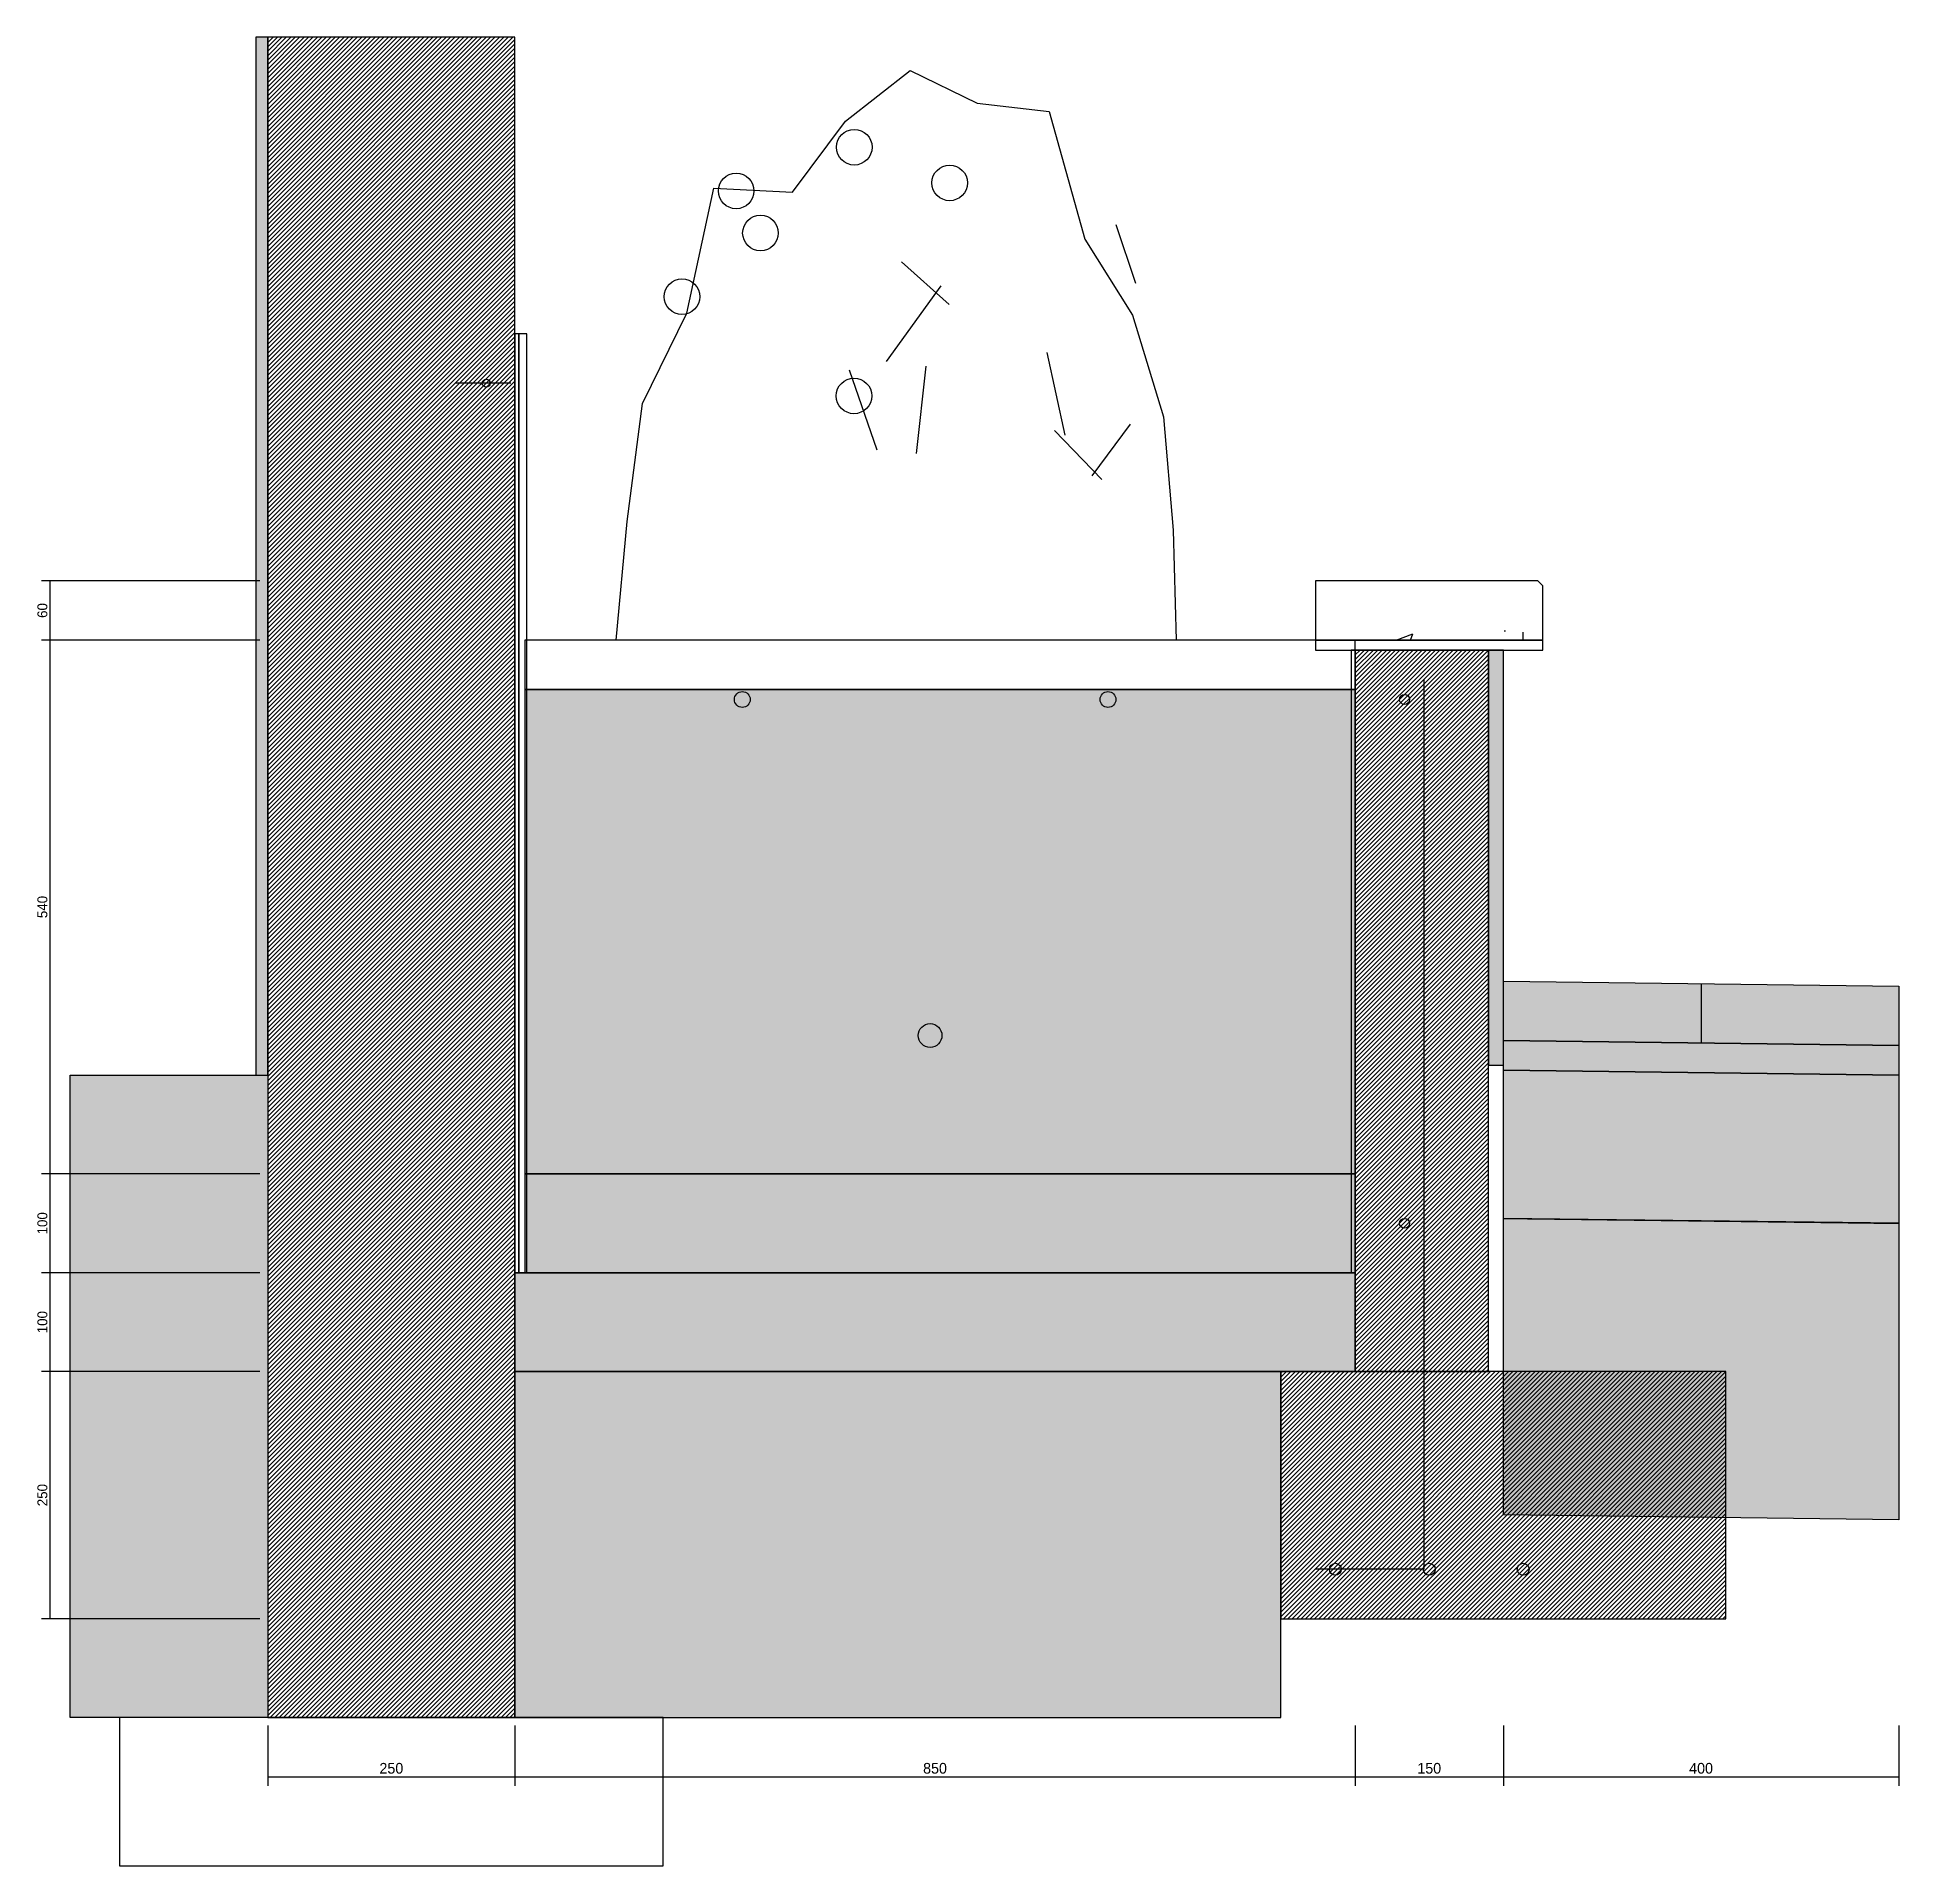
# Model space of a CAD drawing. Header units: millimetres. Extents: x -3750 to 66350, y -83500 to 3000.
# Drawn here: x 59517 to 61400, y -40900 to -39050 of the extents above; entities that cross this region are included whole.
import ezdxf
from ezdxf.enums import TextEntityAlignment as Align

# ---------------------------------------------------------------- set-up
doc = ezdxf.new("R2010")
doc.units = ezdxf.units.MM
doc.linetypes.add('DASHED', pattern=[1.524, 1.27, -0.254])
for name, color, linetype in [('A-DIMS', 3, 'Continuous'), ('A-HATCH', 9, 'Continuous'), ('A-WALL', 7, 'Continuous'), ('L-PLANT', 94, 'Continuous')]:
    doc.layers.add(name, color=color, linetype=linetype)

msp = doc.modelspace()

# ---------------------------------------------------------------- texts
at = {"layer": 'A-DIMS'}
for s, p in [('60', (59530, -39630)), ('540', (59530, -39930)), ('100', (59530, -40250)), ('100', (59530, -40350)), ('250', (59530, -40525))]:
    msp.add_text(s, height=10.08, rotation=90, dxfattribs=at).set_placement(p, align=Align.BOTTOM_CENTER)
for s, p in [('250', (59875, -40810)), ('850', (60425, -40810)), ('150', (60925, -40810)), ('400', (61200, -40810))]:
    msp.add_text(s, height=10.8, dxfattribs=at).set_placement(p, align=Align.BOTTOM_CENTER)

# ---------------------------------------------------------------- hatches: boundary and pattern name
at = {"layer": 'A-HATCH'}
for color, points in [(8, [(59738, -40100), (59750, -40100), (59750, -39050), (59738, -39050)]), (8, [(60985, -40090), (61000, -40090), (61000, -39670), (60985, -39670)]), (8, [(60010, -40200), (60850, -40200), (60850, -39710), (60010, -39710)]), (253, [(61000, -40005), (61400, -40010), (61400, -40070), (61000, -40065)]), (8, [(61000, -40065), (61400, -40070), (61400, -40100), (61000, -40095)]), (8, [(61000, -40095), (61400, -40100), (61400, -40250), (61000, -40245)]), (8, [(60010, -40300), (60850, -40300), (60850, -40200), (60010, -40200)])]:
    msp.add_hatch(color=color, dxfattribs=at).paths.add_polyline_path(points)
h = msp.add_hatch(dxfattribs=at)
h.set_pattern_fill('ANSI31')
h.paths.add_polyline_path([(59750, -40750), (60000, -40750), (60000, -39050), (59750, -39050)])
h = msp.add_hatch(dxfattribs=at)
h.set_pattern_fill('AR-CONC')
h.paths.add_polyline_path([(60810, -39660), (61040, -39660), (61040, -39605), (61035, -39600), (60810, -39600)])
h = msp.add_hatch(dxfattribs=at)
h.set_pattern_fill('ANSI31')
h.paths.add_polyline_path([(60850, -40400), (60985, -40400), (60985, -39670), (60850, -39670)])
h = msp.add_hatch(dxfattribs=at)
h.set_pattern_fill('EARTH')
h.paths.add_polyline_path([(59550, -40100), (59750, -40100), (59750, -40750), (59550, -40750)])
h = msp.add_hatch(dxfattribs=at)
h.set_pattern_fill('EARTH')
h.paths.add_polyline_path([(61000, -40245), (61400, -40250), (61400, -40550), (61000, -40545)])
h = msp.add_hatch(dxfattribs=at)
h.set_pattern_fill('EARTH')
h.paths.add_polyline_path([(60000, -40400), (60850, -40400), (60850, -40300), (60000, -40300)])
h = msp.add_hatch(dxfattribs=at)
h.set_pattern_fill('EARTH')
h.paths.add_polyline_path([(60000, -40750), (60775, -40750), (60775, -40400), (60000, -40400)])
h = msp.add_hatch(dxfattribs=at)
h.set_pattern_fill('ANSI31')
h.paths.add_polyline_path([(60775, -40650), (61225, -40650), (61225, -40400), (60775, -40400)])

# ---------------------------------------------------------------- linework, layer by layer
at = {"layer": 'A-DIMS'}
for p, q in [((59742, -39600), (59521, -39600)), ((59530, -39660), (59530, -39600)), ((59742, -39660), (59521, -39660)), ((59742, -39660), (59521, -39660)), ((59530, -40200), (59530, -39660)), ((59742, -40200), (59521, -40200)), ((59742, -40200), (59521, -40200)), ((59530, -40300), (59530, -40200)), ((59742, -40300), (59521, -40300)), ((59742, -40300), (59521, -40300)), ((59530, -40400), (59530, -40300)), ((59742, -40400), (59521, -40400)), ((59742, -40400), (59521, -40400)), ((59530, -40650), (59530, -40400)), ((59742, -40650), (59521, -40650)), ((59750, -40758), (59750, -40819)), ((60000, -40758), (60000, -40819)), ((60000, -40758), (60000, -40819)), ((60850, -40758), (60850, -40819)), ((60850, -40758), (60850, -40819)), ((61000, -40758), (61000, -40819)), ((61000, -40758), (61000, -40819)), ((61400, -40758), (61400, -40819)), ((59750, -40810), (60000, -40810)), ((60000, -40810), (60850, -40810)), ((60850, -40810), (61000, -40810)), ((61000, -40810), (61400, -40810))]:
    msp.add_line(p, q, dxfattribs=at)
at = {"layer": 'A-WALL'}
for p, q in [((59996, -39400), (59940, -39400)), ((61020, -39660), (61020, -39652)), ((61200, -40007.5), (61200, -40067.5)), ((61200, -40007.5), (61200, -40067.5))]:
    msp.add_line(p, q, dxfattribs=at)
at = {"layer": 'A-WALL', "linetype": 'DASHED'}
msp.add_line((60010, -40200), (60850, -40200), dxfattribs=at)
at = {"layer": 'A-WALL'}
for points in [[(59738, -40100), (59750, -40100), (59750, -39050), (59738, -39050)], [(59750, -40750), (60000, -40750), (60000, -39050), (59750, -39050)], [(60000, -40300), (60004, -40300), (60004, -39350), (60000, -39350)], [(60004, -40300), (60012, -40300), (60012, -39350), (60004, -39350)], [(60810, -39660), (61040, -39660), (61040, -39605), (61035, -39600), (60810, -39600)], [(60010, -39710), (60850, -39710), (60850, -39660), (60010, -39660)], [(60810, -39670), (61040, -39670), (61040, -39660), (60810, -39660)], [(60846, -40300), (60850, -40300), (60850, -39670), (60846, -39670)], [(60850, -40400), (60985, -40400), (60985, -39670), (60850, -39670)], [(60985, -40090), (61000, -40090), (61000, -39670), (60985, -39670)], [(60010, -40200), (60850, -40200), (60850, -39710), (60010, -39710)], [(61000, -40005), (61400, -40010), (61400, -40070), (61000, -40065)], [(61000, -40065), (61400, -40070), (61400, -40100), (61000, -40095)], [(59550, -40100), (59750, -40100), (59750, -40750), (59550, -40750)], [(61000, -40095), (61400, -40100), (61400, -40250), (61000, -40245)], [(60010, -40300), (60850, -40300), (60850, -40200), (60010, -40200)], [(61000, -40245), (61400, -40250), (61400, -40550), (61000, -40545)], [(60000, -40400), (60850, -40400), (60850, -40300), (60000, -40300)], [(60000, -40750), (60775, -40750), (60775, -40400), (60000, -40400)], [(60775, -40650), (61225, -40650), (61225, -40400), (60775, -40400)]]:
    msp.add_lwpolyline(points, close=True, dxfattribs=at)
for points in [[(60920, -40600), (60920, -39700)], [(61000, -40005), (61400, -40010)], [(60920, -40600), (60810, -40600)]]:
    msp.add_lwpolyline(points, dxfattribs=at)
at = {"layer": 'A-WALL', "linetype": 'DASHED'}
msp.add_lwpolyline([(61000, -40245), (61400, -40250)], dxfattribs=at)
msp.add_lwpolyline([(59600, -40900), (60150, -40900), (60150, -40750), (59600, -40750)], close=True, dxfattribs=at)
at = {"layer": 'A-WALL'}
for centre, radius in [((60343.3, -39161.3), 18), ((60223.8, -39205.5), 18), ((60439.8, -39197.4), 18), ((60248.4, -39248.1), 18), ((60169, -39312.5), 18), ((59971, -39400), 4), ((60343, -39412.9), 18), ((60230, -39720), 8), ((60600, -39720), 8), ((60900, -39720), 5), ((60420, -40060), 12), ((60900, -40250), 5), ((60830, -40600), 6), ((60925, -40600), 6), ((61020, -40600), 6)]:
    msp.add_circle(centre, radius, dxfattribs=at)
at = {"layer": 'L-PLANT'}
for p, q in [((60628.3, -39299.1), (60608.1, -39239.9)), ((60439.3, -39320.3), (60391.1, -39277.2)), ((60375.9, -39378.2), (60431.1, -39301.6)), ((60556.7, -39452.6), (60538.6, -39369.1)), ((60366.5, -39467.7), (60338.5, -39386.9)), ((60406.4, -39471), (60416, -39382.9)), ((60593.8, -39497.3), (60545.8, -39447.9)), ((60584, -39493.9), (60622.9, -39441.6))]:
    msp.add_line(p, q, dxfattribs=at)
msp.add_lwpolyline([(60102.6, -39660), (60113.5, -39540.1), (60129, -39420.7), (60173.8, -39329.2), (60201.1, -39202.6), (60280.9, -39206.6), (60334.6, -39135), (60400, -39083.7), (60467.6, -39116.6), (60540.5, -39125.2), (60576.5, -39254.3), (60624.9, -39331.2), (60656, -39434), (60665.9, -39548.7), (60669, -39660)], close=True, dxfattribs=at)

msp.set_redraw_order([(e.dxf.handle, doc.entitydb.next_handle()) for e in msp.query("TEXT MTEXT ATTDEF DIMENSION ARC_DIMENSION")])  # texts and dimensions are drawn at this point

doc.saveas('drawing.dxf')
